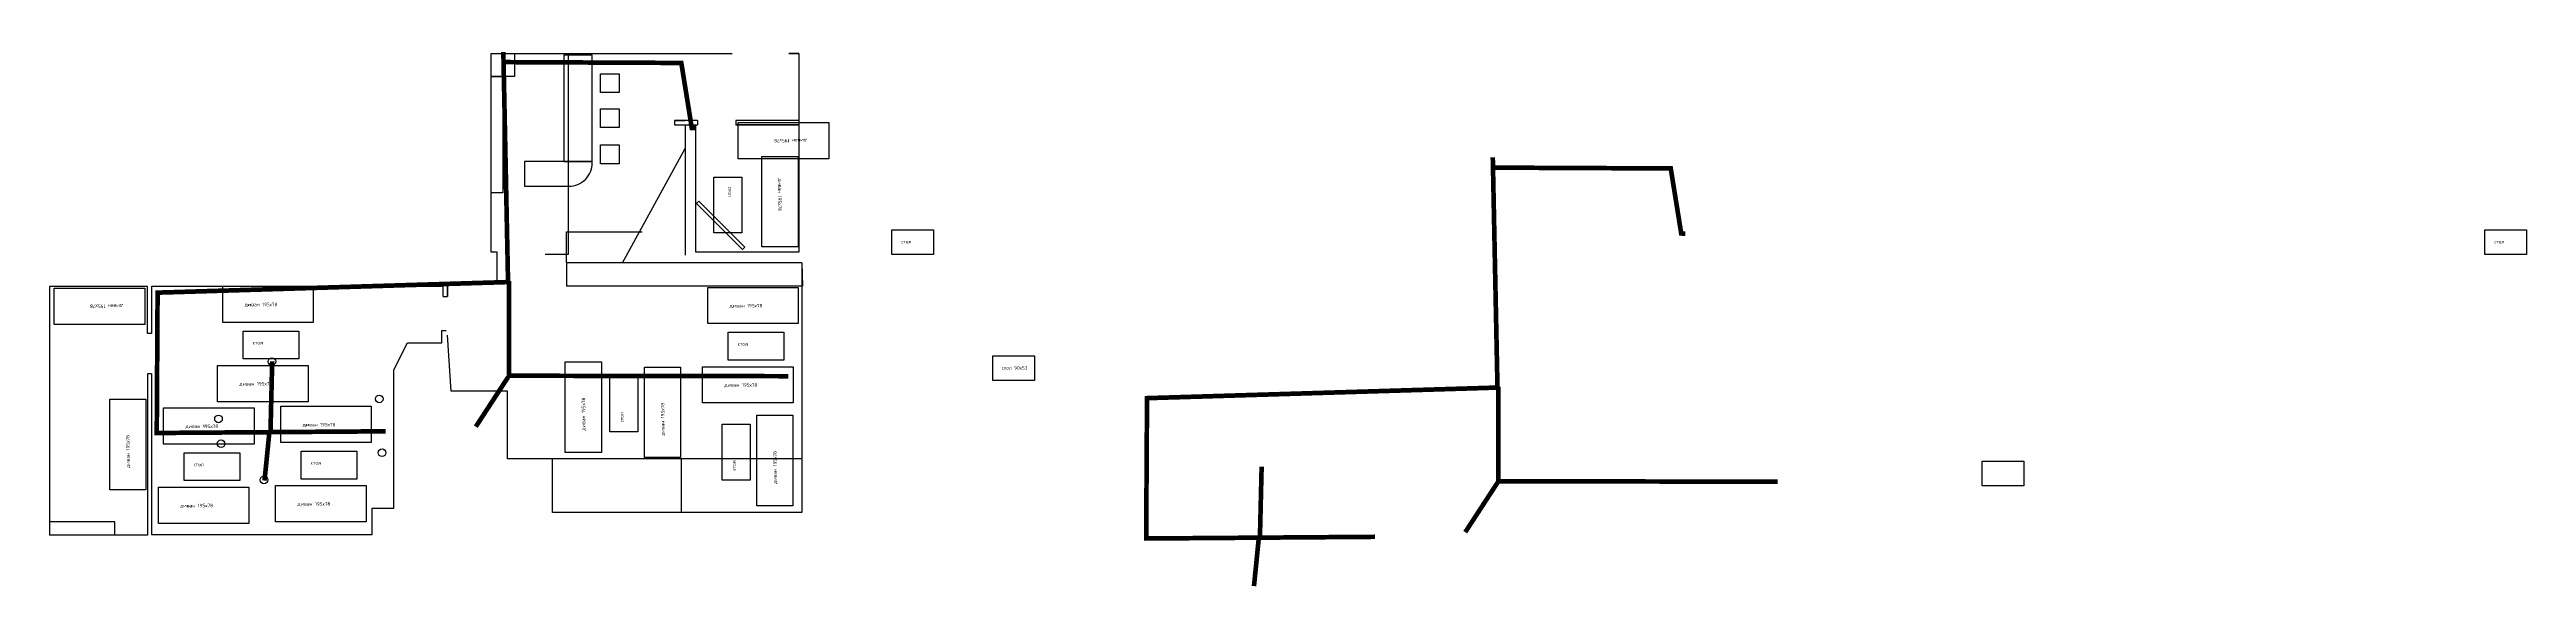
# Model space of a CAD drawing. Header units: metres. Extents: x 23103 to 193015, y -44365 to 67706.
# Drawn here: x 80779 to 134146, y 13713 to 25316 of the extents above; entities that cross this region are included whole.
import ezdxf

# ---------------------------------------------------------------- set-up
doc = ezdxf.new("R2010")
doc.units = ezdxf.units.M
doc.styles.get("Standard").update_dxf_attribs({"font": 'simplex.shx'})

# ---------------------------------------------------------------- blocks, each defined once
blk = doc.blocks.new('диван 195 78')
blk.add_lwpolyline([(0, 780), (1950, 780), (1950, 0), (0, 0)], close=True)
at = {"insert": (471, 424), "char_height": 75, "attachment_point": 1}
blk.add_mtext_dynamic_manual_height_columns('диван 195х78', width=736.09, gutter_width=12.5, heights=[0], dxfattribs=at)
blk = doc.blocks.new('стол')
blk.add_lwpolyline([(0, 0), (1200, 0), (1200, -600), (0, -600)], close=True)
at = {"insert": (207, -215), "char_height": 75, "attachment_point": 1}
blk.add_mtext_dynamic_manual_height_columns('стол', width=736.09, gutter_width=12.5, heights=[0], dxfattribs=at)
blk = doc.blocks.new('*U66')
blk.add_lwpolyline([(0, 0), (900, 0), (900, -530), (0, -530)], close=True)
at = {"insert": (207, -215), "char_height": 75, "attachment_point": 1}
blk.add_mtext_dynamic_manual_height_columns('стол', width=736.09, gutter_width=12.5, heights=[0], dxfattribs=at)

msp = doc.modelspace()

# ---------------------------------------------------------------- linework, layer by layer
for p, q in [((90294.9611, 20952.2166), (90294.9611, 25234.2166)), ((90294.9611, 25234.2166), (95485.9611, 25234.2166)), ((90294.9611, 25234.2166), (90794.9611, 25234.2166)), ((90794.9611, 25234.2166), (90794.9611, 24734.2166)), ((91949.553, 25234.2166), (91949.553, 20904.2166)), ((96709.9611, 25234.2166), (96919.9611, 25234.2166)), ((96919.9611, 25234.2166), (96709.9611, 25234.2166)), ((96919.9611, 25234.2166), (96919.9611, 23788.2166)), ((90794.9611, 24734.2166), (90294.9611, 24734.2166)), ((90294.9611, 24734.2166), (90544.9611, 24734.2166)), ((90544.9611, 24734.2166), (90544.9611, 22234.2166)), ((94740.9611, 23788.2166), (94241.9611, 23788.2166)), ((94241.9611, 23788.2166), (94474.9611, 23788.2166)), ((94241.9611, 23788.2166), (94241.9611, 23698.2166)), ((94241.9611, 23698.2166), (94740.9611, 23698.2166)), ((94474.9611, 23698.2166), (94474.9611, 20889.2166)), ((94703.9611, 20956.2166), (94703.9611, 23698.2166)), ((94740.9611, 23788.2166), (94740.9611, 23698.2166)), ((96919.9611, 23788.2166), (95564.9611, 23788.2166)), ((96919.9611, 23788.2166), (95564.9611, 23788.2166)), ((95564.9611, 23788.2166), (95564.9611, 23698.2166)), ((95564.9611, 23698.2166), (96919.9611, 23698.2166)), ((96919.9611, 23698.2166), (95564.9611, 23698.2166)), ((96919.9611, 23788.2166), (96919.9611, 23698.2166)), ((96919.9611, 23698.2166), (96919.9611, 20956.2166)), ((93123.8746, 20722.2166), (94474.9611, 23184.6921)), ((90544.9611, 22234.2166), (90294.9611, 22234.2166)), ((91914.9611, 20722.2166), (91914.9611, 21392.2166)), ((91914.9611, 21392.2166), (93544.3562, 21392.2166)), ((90424.9611, 20952.2166), (90294.9611, 20952.2166)), ((90424.9611, 20282.2166), (90424.9611, 20952.2166)), ((91949.553, 20904.2166), (91455.6936, 20904.2166)), ((96919.9611, 20956.2166), (94703.9611, 20956.2166)), ((89355.9611, 19998.2166), (89355.9611, 20282.2166)), ((89355.9611, 20282.2166), (89355.9611, 19998.2166)), ((89355.9611, 20282.2166), (90424.9611, 20282.2166)), ((96988.9611, 20722.2166), (91914.9611, 20722.2166)), ((96988.9611, 20722.2166), (96988.9611, 15350.2166)), ((96988.9611, 20722.2166), (97000.1664, 20222.3422)), ((82886.9611, 20215.2166), (80778.9611, 20215.2166)), ((80778.9611, 20215.2166), (80778.9611, 14859.2166)), ((82886.9611, 19203.2166), (82886.9611, 20215.2166)), ((89262.9611, 20215.2166), (82976.9611, 20215.2166)), ((82976.9611, 20215.2166), (82976.9611, 19203.2166)), ((82976.9611, 20215.2166), (82976.9611, 19203.2166)), ((89262.9611, 19998.2166), (89262.9611, 20215.2166)), ((89262.9611, 19998.2166), (89355.9611, 19998.2166)), ((97000.1664, 20222.3422), (91914.9611, 20222.3422)), ((82976.9611, 19203.2166), (82886.9611, 19203.2166)), ((82976.9611, 18332.2166), (82886.9611, 18332.2166)), ((82886.9611, 18332.2166), (82886.9611, 14859.2166)), ((82976.9611, 18332.2166), (82976.9611, 14875.2166)), ((90645.9611, 16502.2166), (90645.9611, 17962.2166)), ((96988.9611, 16502.2166), (90645.9611, 16502.2166)), ((94397.9611, 16502.2166), (91617.9611, 16502.2166)), ((91617.9611, 15350.2166), (91617.9611, 16502.2166)), ((94397.9611, 15350.2166), (94397.9611, 16502.2166)), ((82184.9611, 15144.7082), (80778.9611, 15144.7082)), ((82184.9611, 14859.2166), (82184.9611, 15144.7082)), ((87731.9611, 14875.2166), (87731.9611, 15442.2166)), ((87731.9611, 15442.2166), (88195.9611, 15442.2166)), ((96988.9611, 15350.2166), (91617.9611, 15350.2166)), ((96988.9611, 15350.2166), (94397.9611, 15350.2166)), ((82184.9611, 14859.2166), (80778.9611, 14859.2166)), ((82886.9611, 14859.2166), (82184.9611, 14859.2166)), ((82976.9611, 14875.2166), (87731.9611, 14875.2166))]:
    msp.add_line(p, q)
at = {"const_width": 100}
for points in [[(90556.5569, 25265.7474), (90657.7741, 20309.4861), (83106.9713, 20081.7658), (83088.9047, 17059.9338), (88021.1189, 17096.1756)], [(94703.9611, 23622.8133), (94616.629, 23628.1203), (94391.0108, 25027.8246), (90553.427, 25045.4813)], [(111874.4468, 22993.8952), (111975.664, 18037.6338), (104424.8612, 17809.9135), (104406.7946, 14788.0815), (109339.0088, 14824.3233)], [(116021.851, 21350.961), (115934.5189, 21356.268), (115708.9007, 22755.9724), (111871.3169, 22773.629)], [(90678.5725, 20329.4635), (90678.5725, 18292.6116), (96695.3111, 18282.8191)], [(85539.6717, 17079.4376), (85576.2997, 18604.5784)], [(90658.9742, 18263.2339), (89963.2272, 17195.8453)], [(111996.4624, 18057.6112), (111996.4624, 16020.7593), (118013.201, 16010.9668)], [(85515.2848, 17071.8618), (85411.5042, 16034.766)], [(106857.5616, 14807.5853), (106894.1896, 16332.7261)], [(111976.8641, 15991.3816), (111281.1171, 14923.993)], [(106833.1747, 14800.0095), (106729.3941, 13762.9137)]]:
    msp.add_lwpolyline(points, dxfattribs=at)
for points in [[(92470.3066, 25195.1093), (91858.7644, 25195.1093), (91858.7644, 22905.4659), (92470.3066, 22905.4659)], [(92647.3139, 24795.2337), (93054.5567, 24795.2337), (93054.5567, 24388.2691), (92647.3139, 24388.2691)], [(92647.3139, 24041.9159), (93054.5567, 24041.9159), (93054.5567, 23634.9512), (92647.3139, 23634.9512)], [(92647.3139, 23262.6217), (93054.5567, 23262.6217), (93054.5567, 22855.6571), (92647.3139, 22855.6571)], [(95706.6767, 21011.5157), (94716.7272, 22001.4652), (94766.2247, 22050.9627), (95756.1742, 21061.0132)], [(101101.2217, 18723.3497), (102001.2217, 18723.3497), (102001.2217, 18193.3497), (101101.2217, 18193.3497)], [(122419.1116, 16451.4974), (123319.1116, 16451.4974), (123319.1116, 15921.4974), (122419.1116, 15921.4974)]]:
    msp.add_lwpolyline(points, close=True)
msp.add_lwpolyline([(92470.3066, 22905.4659), (91009.0818, 22905.4659), (91009.0818, 22373.485), (91970.3066, 22373.485, 0.4142135624), (92470.3066, 22873.485)], format="xyb", close=True)
for points in [[(91914.9611, 20722.2166), (91914.9611, 20222.3422)], [(88195.9611, 15442.2166), (88195.9611, 18422.2166), (88494.9611, 19003.2166), (89230.9611, 19003.2166), (89230.9611, 19270.2166), (89323.9611, 19270.2166)], [(90645.9611, 17962.2166), (89431.9611, 17962.2166), (89355.9611, 19168.2166)]]:
    msp.add_lwpolyline(points)
for centre in [(85570.1952, 18598.4779), (87881.8731, 17794.5614), (84419.5101, 17362.8217), (84474.2752, 16827.7078), (87942.7231, 16633.1207), (85399.2627, 16048.4426)]:
    msp.add_circle(centre, 82.2567)

# ---------------------------------------------------------------- block references
for name, p, rotation in [('диван 195 78', (97568.2675, 23742.6015), 180), ('диван 195 78', (96126.6612, 23016.5963), 270), ('стол', (95692.7582, 22569.9122), 270), ('диван 195 78', (82829.3742, 20176.9283), 180), ('диван 195 78', (92669.1353, 16641.4304), 90), ('стол', (92854.1713, 17082.8308), 90), ('диван 195 78', (94376.8283, 16529.5319), 90), ('диван 195 78', (82854.4556, 15837.0668), 90), ('стол', (95273.8738, 16046.5239), 90), ('диван 195 78', (96796.5308, 15493.2249), 90)]:
    msp.add_blockref(name, p, dxfattribs=dict(rotation=rotation))
for name, p in [('*U66', (98923.4454, 21430.7577)), ('*U66', (133245.5547, 21430.7577)), ('диван 195 78', (84511.9045, 19440.3657)), ('диван 195 78', (94961.4105, 19414.2159)), ('стол', (84953.3049, 19255.3297)), ('стол', (95402.8109, 19229.1799)), ('диван 195 78', (84400.006, 17732.6727)), ('диван 195 78', (94849.512, 17706.5229)), ('диван 195 78', (85761.6409, 16854.0263)), ('диван 195 78', (83235.5778, 16818.5972)), ('стол', (83676.9782, 16633.5612)), ('стол', (86203.0413, 16668.9903)), ('диван 195 78', (83123.6793, 15110.9042)), ('диван 195 78', (85649.7424, 15146.3333))]:
    msp.add_blockref(name, p)

# ---------------------------------------------------------------- texts
at = {"attachment_point": 1}
for s, width, insert, char_height in [('2 угловых', 2665.39303, (83739.4876, 23986.0507), 2.5), ('стол 90х53', 736.09074, (101293.9323, 18499.201), 75)]:
    msp.add_mtext_dynamic_manual_height_columns(s, width=width, gutter_width=12.5, heights=[0], dxfattribs=dict(at, insert=insert, char_height=char_height))

doc.saveas('drawing.dxf')
